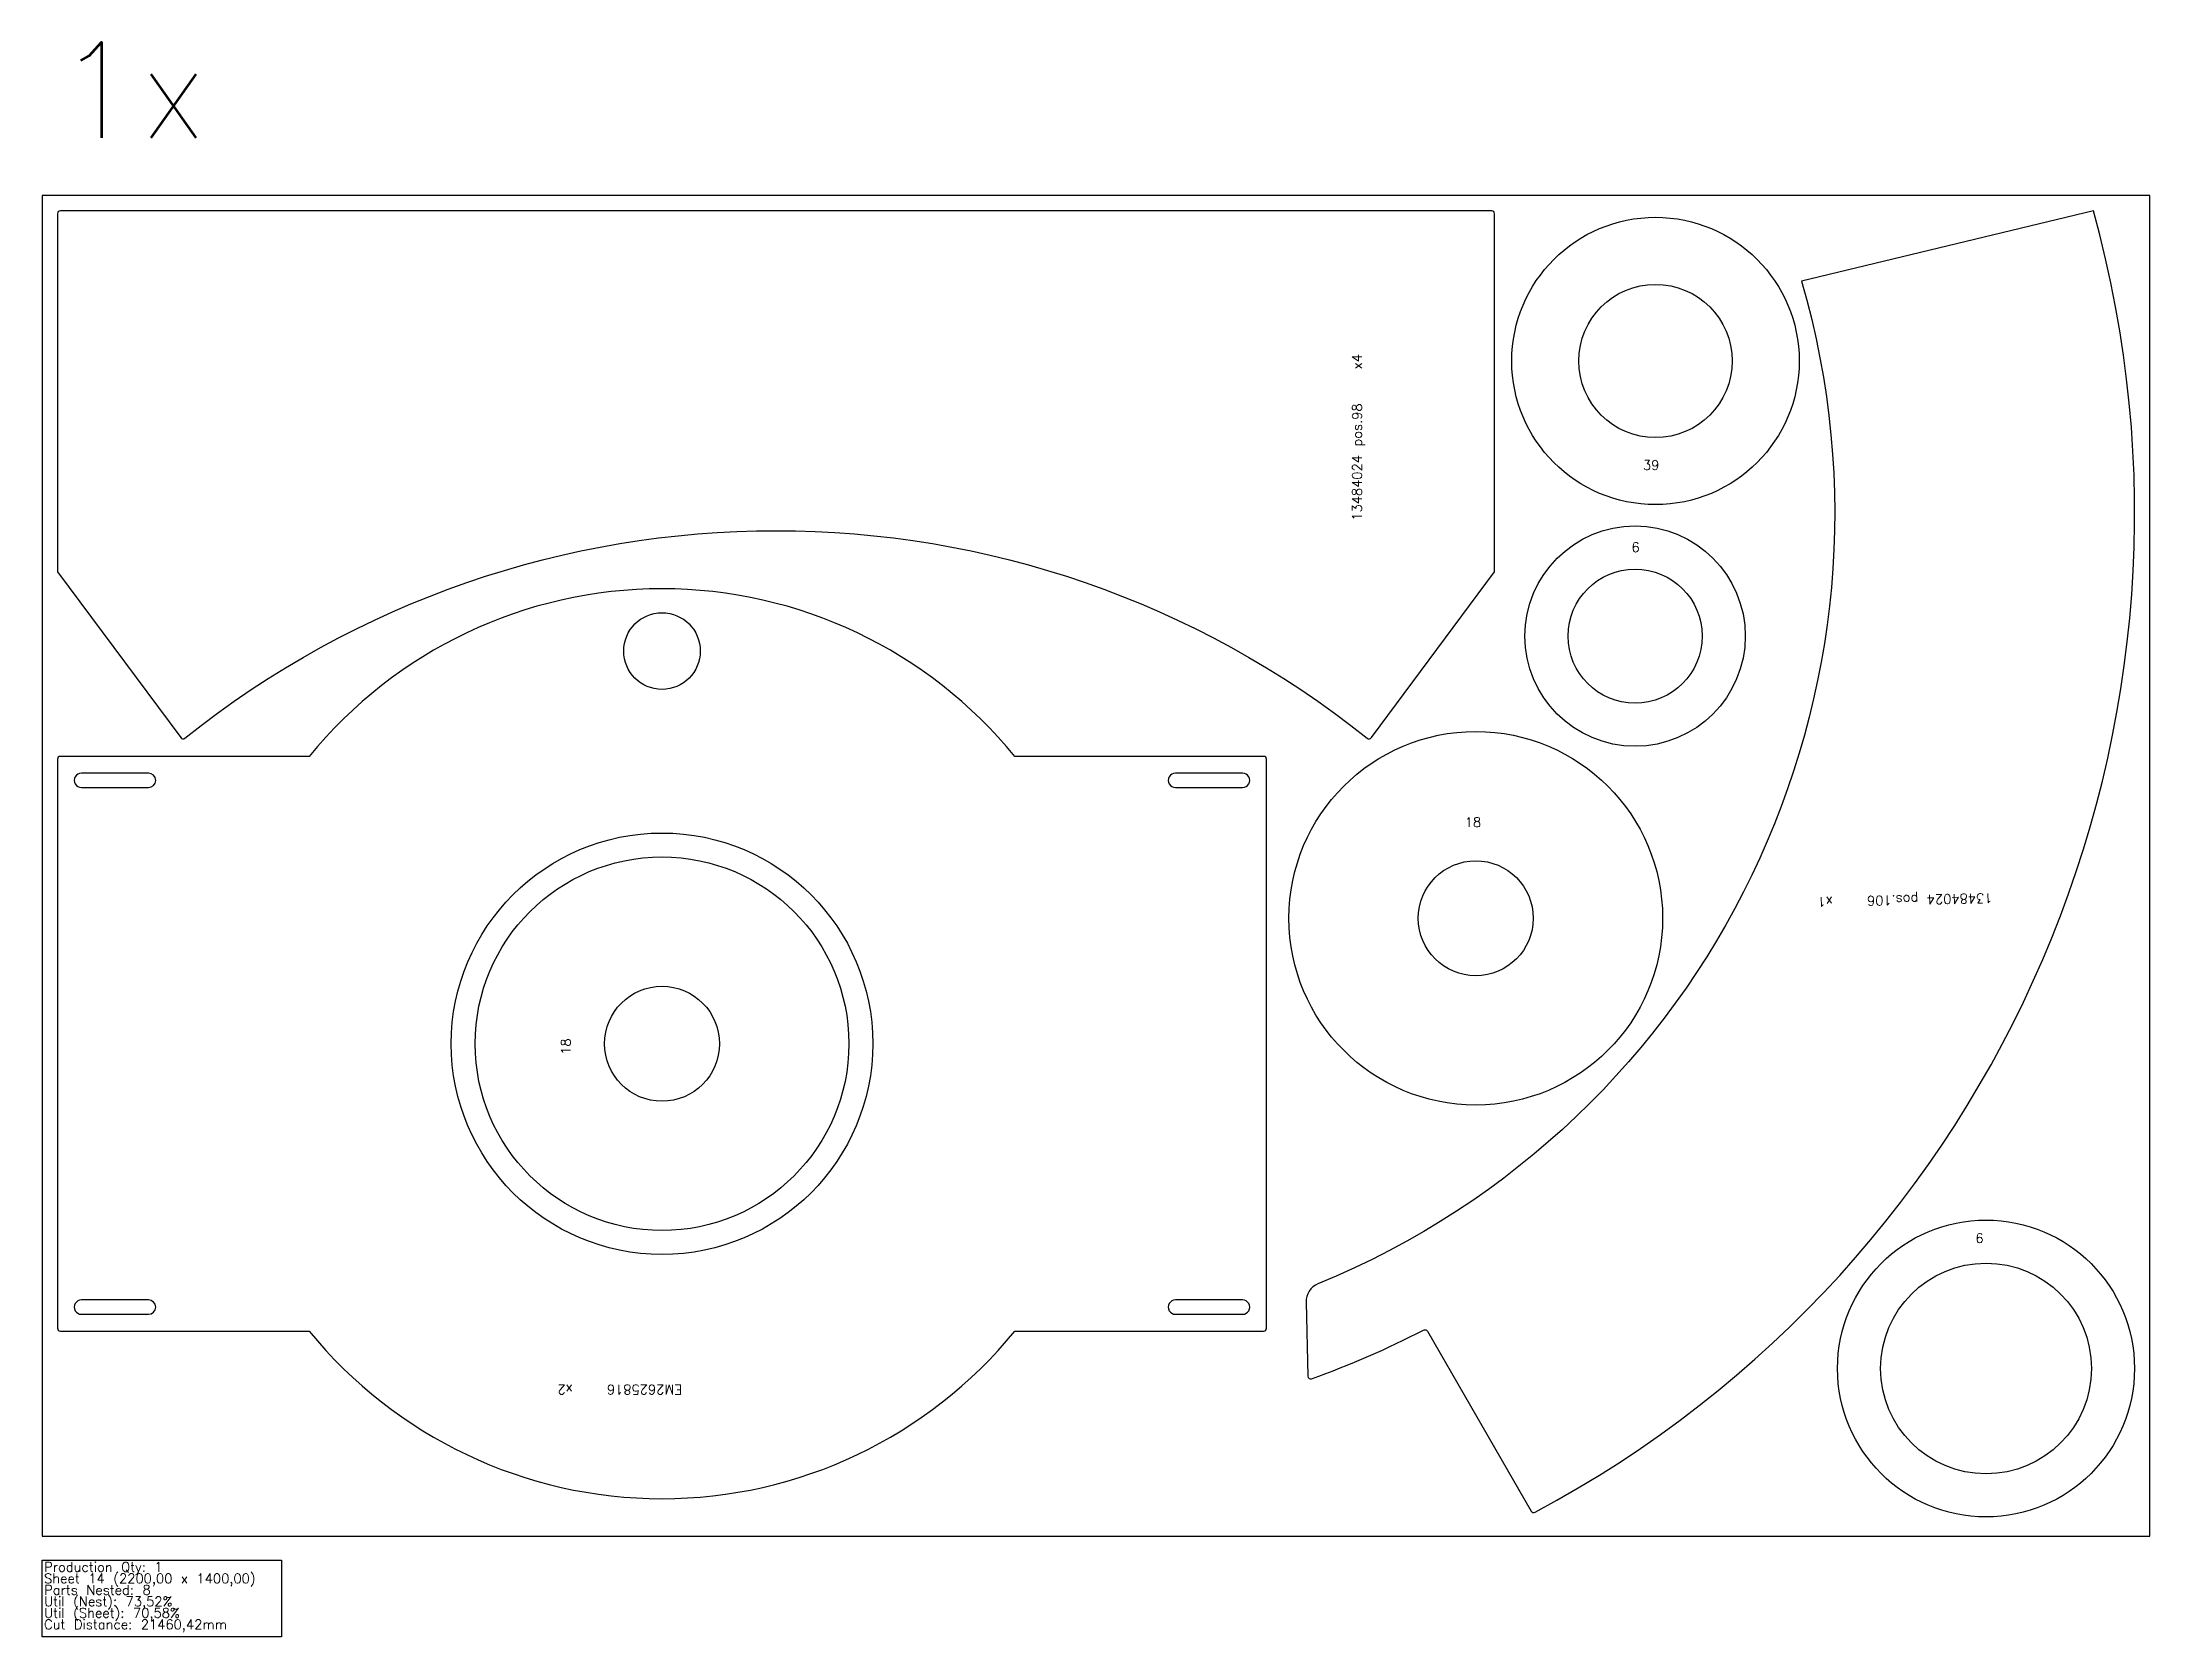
# Model space of a CAD drawing. Header units: millimetres. Extents: x 0 to 68500, y -105 to 2360.
# Drawn here: x 38220 to 40420, y -105 to 1560 of the extents above; entities that cross this region are included whole.
import ezdxf

# ---------------------------------------------------------------- set-up
doc = ezdxf.new("R2010")
doc.units = ezdxf.units.MM
for name, color, linetype in [('--NestedParts--', 7, 'Continuous'), ('sheet', 24, 'Continuous'), ('Stats', 7, 'Continuous'), ('Texto', 7, 'Continuous')]:
    doc.layers.add(name, color=color, linetype=linetype)
doc.styles.get("Standard").update_dxf_attribs({"font": 'txt.shx'})

msp = doc.modelspace()

# ---------------------------------------------------------------- texts
at = {"insert": (38234.8, 1560.1), "char_height": 100, "attachment_point": 1}
msp.add_mtext_dynamic_manual_height_columns('1x', width=283.974, gutter_width=1, heights=[0], dxfattribs=at)
at = {"layer": 'Stats', "color": 60}
for s, p in [('Sheet 14 (2200,00 x 1400,00)', (38222, -49)), ('Production Qty: 1', (38222, -37)), ('Parts Nested: 8', (38222, -61)), ('Util (Nest): 73,52%', (38222, -73)), ('Cut Distance: 21460,42mm', (38222, -97)), ('Util (Sheet): 70,58%', (38222, -85))]:
    msp.add_text(s, height=10, dxfattribs=at).set_placement(p)
at = {"layer": 'Texto', "color": 3, "char_height": 10, "attachment_point": 1}
for s, insert, width, rotation in [('13484024 pos.98    x4', (39587.5, 1060.4), 373.149, 90), ('13484024 pos.106    x1', (40255.9, 661.4), 373.149, 181.2766), ('18', (38761.6, 502.7), 25.724, 90), ('EM2625816    x2', (38887.9, 148.2), 278.52, 180)]:
    msp.add_mtext(s, dxfattribs=dict(at, insert=insert, width=width, rotation=rotation))
at = {"layer": 'Texto', "color": 3, "char_height": 10, "width": 25.724, "attachment_point": 1}
for s, insert in [('39', (39890.9, 1123.5)), ('6', (39878.9, 1037.7)), ('18', (39704.9, 750.6)), ('6', (40237.9, 316.3))]:
    msp.add_mtext(s, dxfattribs=dict(at, insert=insert))

# ---------------------------------------------------------------- linework, layer by layer
at = {"layer": '--NestedParts--', "color": 7}
for points in [[(39736, 1381, 0.414214), (39733, 1384), (38239, 1384, 0.414214), (38236, 1381), (38236, 1007), (38364.6, 833.9, 0.424945), (38368.9, 833.3, -0.35116), (39603.1, 833.3, 0.424945), (39607.4, 833.9), (39736, 1007)], [(40361.1, 1384), (40056.4, 1310.6, -0.383026), (39551.7, 263.5, 0.310161), (39539.3, 244.5), (39541, 167.2, 0.512047), (39545.1, 164.5, 0.033236), (39661.9, 215.4, -0.400742), (39665.9, 214.2), (39774.3, 26.4, 0.404687), (39778.4, 25.2, 0.351092)], [(39495, 214.3, 0.414214), (39498, 217.3), (39498, 811.3, 0.414214), (39495, 814.3), (39235.3, 814.3, 0.475191), (38498.7, 814.3), (38239, 814.3, 0.414214), (38236, 811.3), (38236, 217.3, 0.414214), (38239, 214.3), (38498.7, 214.3, 0.475191), (39235.3, 214.3)], [(38331, 781.8, 0.999953), (38331, 796.8), (38261, 796.8, 1.000046), (38261, 781.8)], [(39403, 781.8), (39473, 781.8, 1.000048), (39473, 796.8), (39403, 796.8, 1.000046)], [(38331, 246.8), (38261, 246.8, 1.000047), (38261, 231.8), (38331, 231.8, 0.999953)], [(39403, 246.8, 1.000047), (39403, 231.8), (39473, 231.8, 1.000048), (39473, 246.8)]]:
    msp.add_lwpolyline(points, format="xyb", close=True, dxfattribs=at)
for centre, radius in [((39904, 1227.2), 150), ((39904, 1227.2), 80), ((39882.7, 939.9), 115), ((39882.7, 939.9), 70), ((38867, 924.3), 40), ((39716.4, 645.3), 195), ((38867, 514.3), 220), ((38867, 514.3), 195), ((39716.4, 645.3), 60), ((38867, 514.3), 60), ((40249, 175.2), 155), ((40249, 175.2), 110)]:
    msp.add_circle(centre, radius, dxfattribs=at)
at = {"layer": 'sheet', "color": 7}
msp.add_lwpolyline([(38220, 0), (40420, 0), (40420, 1400), (38220, 1400)], close=True, dxfattribs=at)
at = {"layer": 'Stats', "color": 151}
msp.add_lwpolyline([(38220, -25), (38470, -25), (38470, -105), (38220, -105), (38220, -25)], close=True, dxfattribs=at)

msp.set_redraw_order([(e.dxf.handle, doc.entitydb.next_handle()) for e in msp.query("TEXT MTEXT ATTDEF DIMENSION ARC_DIMENSION")])  # texts and dimensions are drawn at this point

doc.saveas('drawing.dxf')
